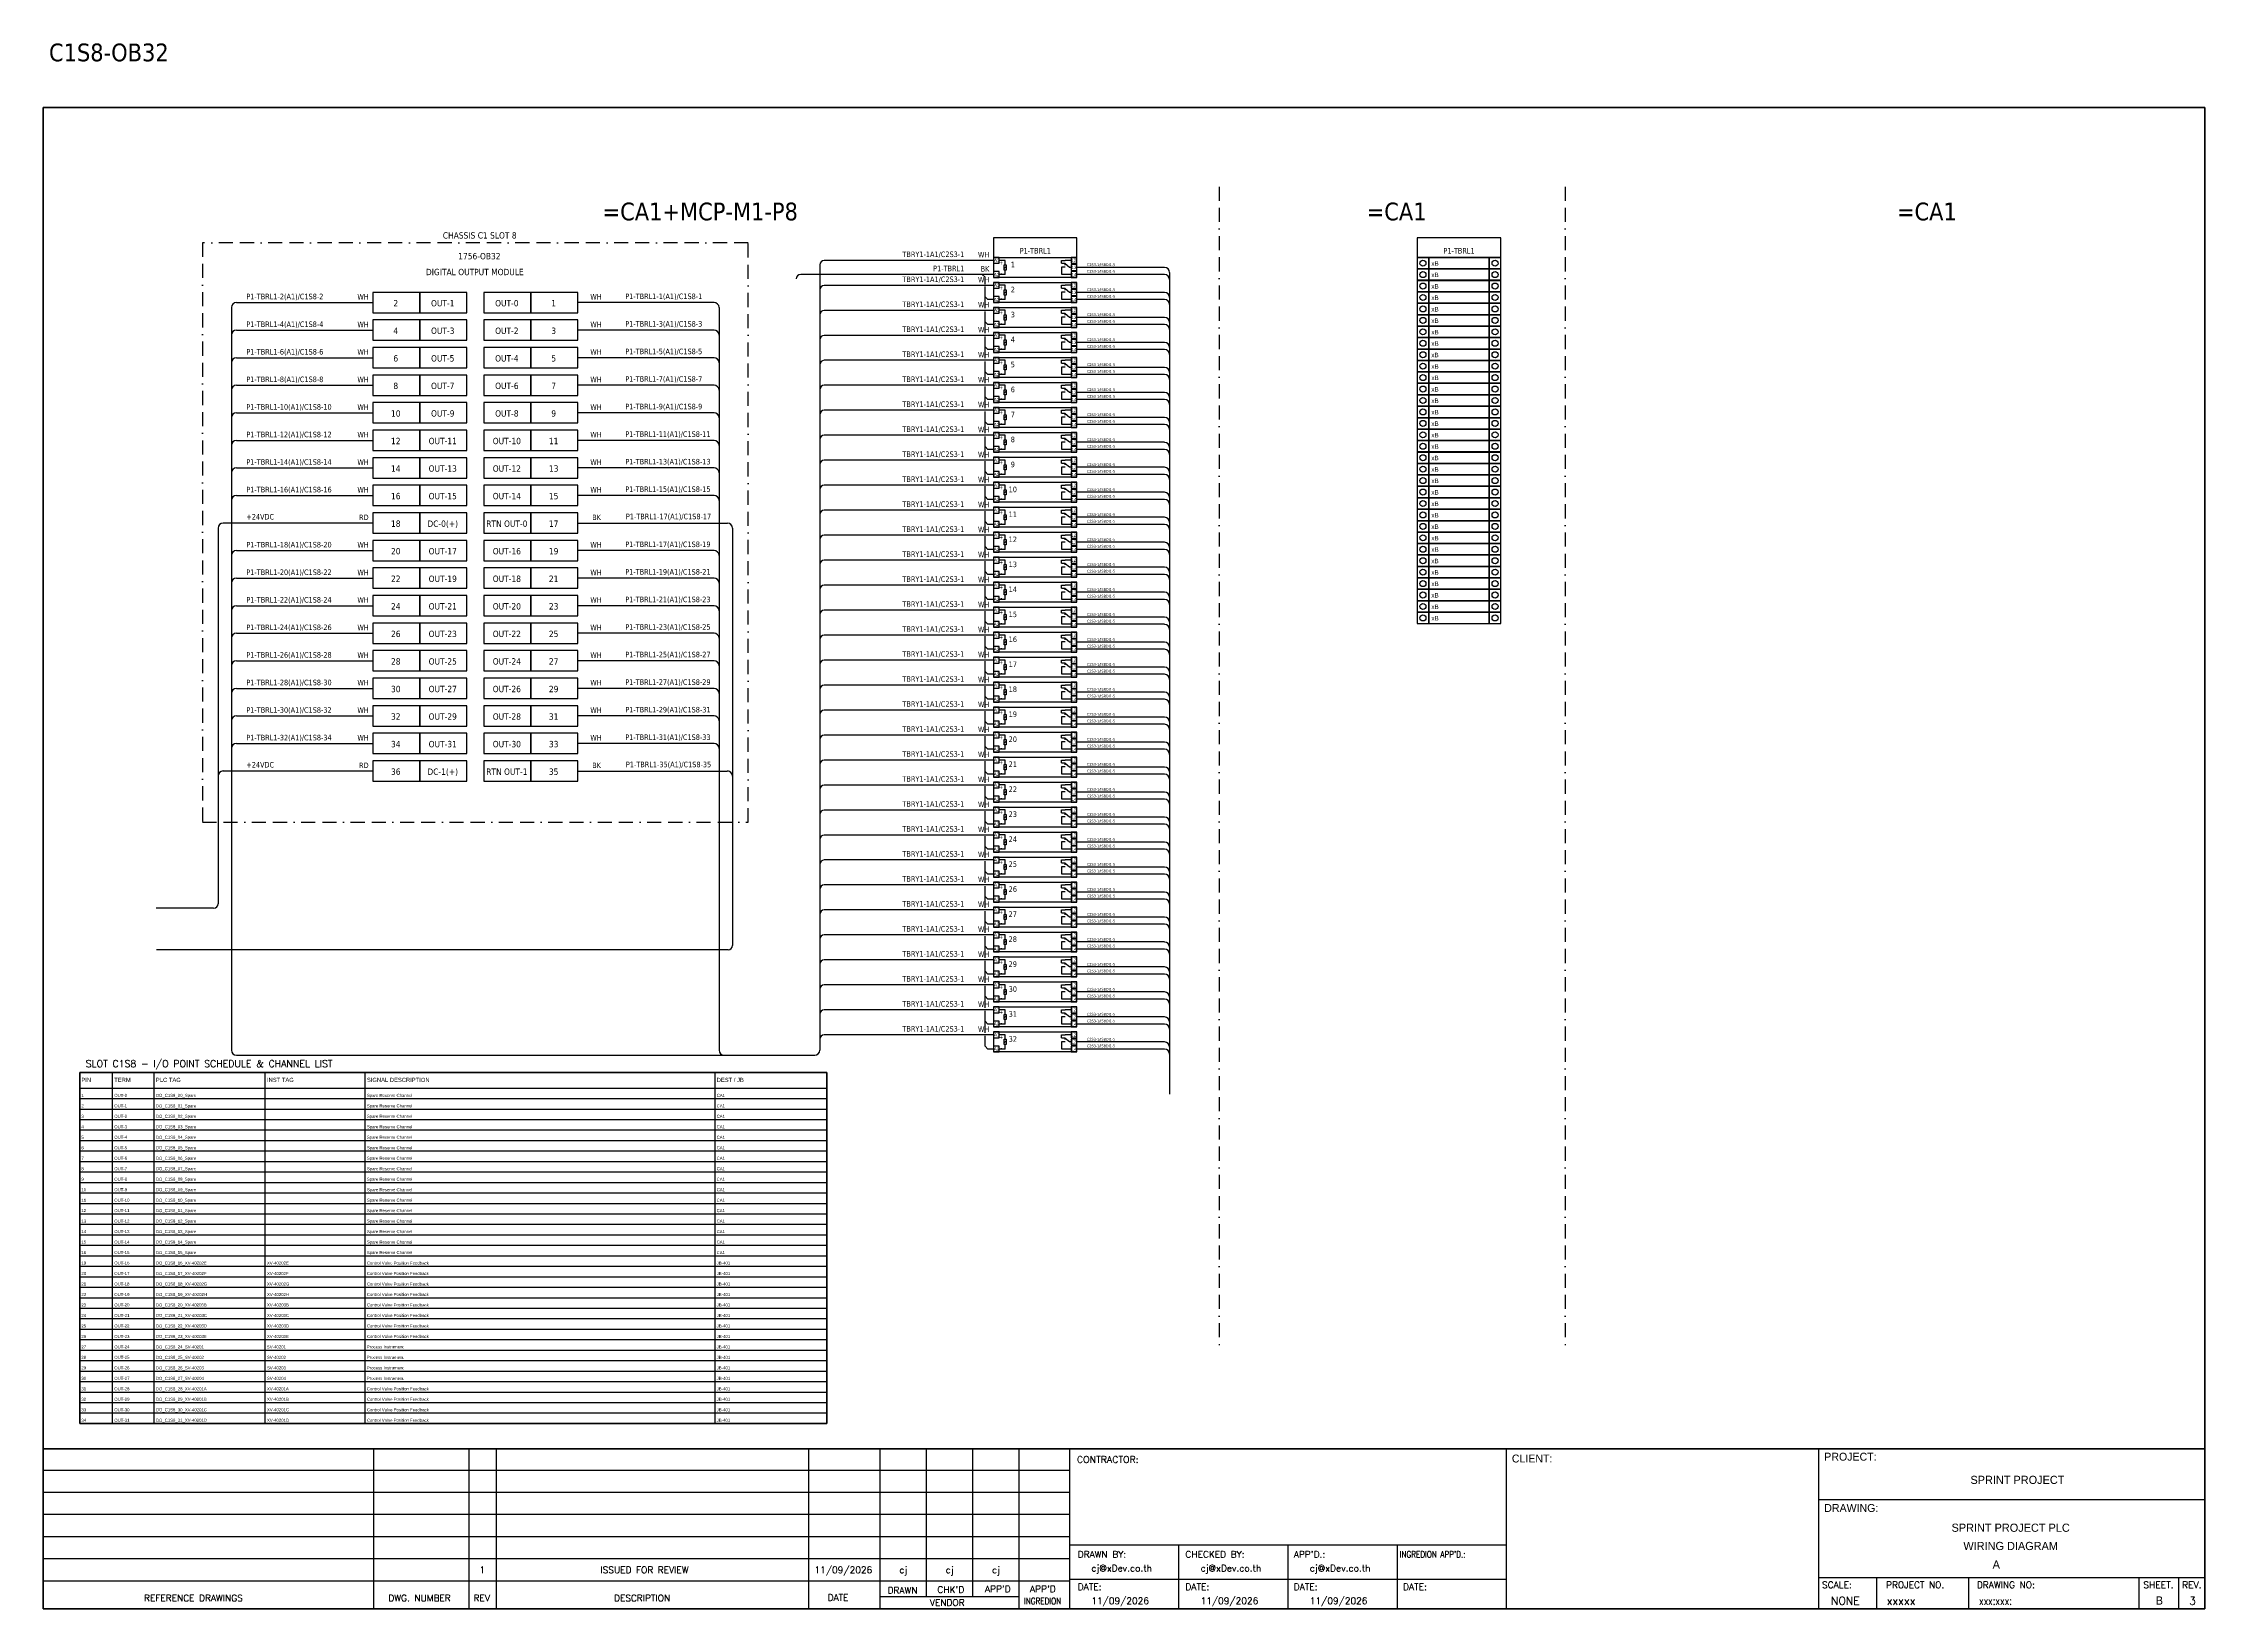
# Model space of a CAD drawing. Header units: millimetres. Extents: x 0 to 54213, y -3004 to 2820.
# Drawn here: x 33546 to 37440, y 0 to 2820 of the extents above; entities that cross this region are included whole.
import ezdxf
from ezdxf.enums import TextEntityAlignment as Align

# ---------------------------------------------------------------- set-up
doc = ezdxf.new("R2010")
doc.units = ezdxf.units.MM
doc.linetypes.add('BORDERX2', pattern=[88.9, 25.4, -12.7, 25.4, -12.7, 0, -12.7])
for name, color, linetype in [('GT_1', 9, 'Continuous'), ('HELPPOINT', 7, 'Continuous'), ('MEMBER', 7, 'Continuous'), ('x01001-FrameArea', 2, 'BORDERX2')]:
    doc.layers.add(name, color=color, linetype=linetype)
doc.layers.add('IE-EQUIP', color=253, linetype='Continuous', lineweight=25)
doc.layers.add('IE-WIRE', color=7, linetype='Continuous', lineweight=25)
doc.styles.add('HTX11', font='O8111901')
doc.styles.add('ROMANS', font='romans.shx', dxfattribs={"width": 0.85, "height": 25})
doc.styles.get("Standard").update_dxf_attribs({"font": 'arial.ttf'})
doc.styles.add('Tahoma', font='')
doc.styles.get('Tahoma').set_extended_font_data('Tahoma')

# ---------------------------------------------------------------- blocks, each defined once
blk = doc.blocks.new('xTermSingleLayer7')
at = {"color": 7, "ltscale": 25.4}
for points in [[(0, -537), (537, -537), (537, 0), (0, 0)], [(537, -537), (3378, -537), (3378, 0), (537, 0)], [(3378, -537), (3915, -537), (3915, 0), (3378, 0)]]:
    blk.add_lwpolyline(points, close=True, dxfattribs=at)
for centre in [(268, -268), (3647, -268)]:
    blk.add_circle(centre, 141, dxfattribs=at)
blk.add_attdef('TERMINAL_B', (661, -387), '', height=212)
blk = doc.blocks.new('xRY-SPDT-10')
at = {"color": 1, "ltscale": 25.4}
for p, q in [((0, 0), (0, -10.5)), ((10.4, 0), (0, 0)), ((0, 0), (150.3, 0)), ((0, 0), (0, -36)), ((10.4, -10.5), (10.4, 0)), ((140, 0), (140, -10.5)), ((150.3, 0), (140, 0)), ((150.3, -36), (150.3, 0)), ((150.3, -10.5), (150.3, 0)), ((150.3, -36), (150.3, 0)), ((0, -10.5), (10.4, -10.5)), ((0, -25.5), (0, -36)), ((10.4, -25.5), (0, -25.5)), ((0, -36), (10.4, -36)), ((150.3, -36), (0, -36)), ((20.7, -5.2), (10.4, -5.2)), ((10.4, -36), (10.4, -25.5)), ((20.7, -30.8), (10.4, -30.8)), ((22.8, -16.3), (19.4, -19.7)), ((20.7, -13.3), (20.7, -5.2)), ((20.7, -30.8), (20.7, -22.7)), ((122.2, -10.4), (122.2, -5.2)), ((122.2, -5.2), (128.9, -5.2)), ((122.2, -10.4), (128.9, -10.4)), ((123.2, -30.8), (123.2, -17)), ((123.2, -17), (128.9, -17)), ((140, -30.8), (123.2, -30.8)), ((140, -5.2), (128.9, -5.2)), ((128.9, -13.8), (128.9, -10.4)), ((136.9, -18), (128.9, -11.6)), ((140, -18), (136.9, -18)), ((140, -10.5), (150.3, -10.5)), ((140, -12.8), (140, -23.3)), ((150.3, -12.8), (140, -12.8)), ((140, -23.3), (150.3, -23.3)), ((140, -25.5), (140, -36)), ((150.3, -25.5), (140, -25.5)), ((140, -36), (150.3, -36)), ((150.3, -23.3), (150.3, -12.8)), ((150.3, -36), (150.3, -25.5))]:
    blk.add_line(p, q, dxfattribs=at)
blk.add_lwpolyline([(22.8, -22.7), (19.4, -22.7), (19.4, -13.3), (22.8, -13.3)], close=True, dxfattribs=at)
at = {"color": 1}
for s, p in [('A2', (5.4, -30.9)), ('A1', (5.8, -5)), ('12', (144.4, -5.3)), ('13', (144.8, -17.9)), ('14', (145, -30.8))]:
    blk.add_text(s, height=5.91, dxfattribs=at).set_placement(p, align=Align.MIDDLE_CENTER)
at = {"color": 1, "style": 'Tahoma'}
for s, p in [('+', (13.9, -9.3)), ('+', (13.9, -9.3)), ('-', (13.9, -28.2))]:
    blk.add_text(s, height=6.84, dxfattribs=at).set_placement(p, align=Align.MIDDLE_CENTER)
blk = doc.blocks.new('*U34')
at = {"layer": 'x01001-FrameArea'}
blk.add_blockref('xRY-SPDT-10', (-75.2, 18), dxfattribs=at)
blk = doc.blocks.new('*U31')
at = {"layer": 'x01001-FrameArea', "color": 0, "linetype": 'ByBlock', "lineweight": -2, "transparency": 16777216}
for p in [(0, 0), (0, -45), (0, -90), (0, -135), (0, -180), (0, -225), (0, -270), (0, -315), (0, -360), (0, -405), (0, -450), (0, -495), (0, -540), (0, -585), (0, -630), (0, -675), (0, -720), (0, -765), (0, -810), (0, -855), (0, -900), (0, -945), (0, -990), (0, -1035), (0, -1080), (0, -1125), (0, -1170), (0, -1215), (0, -1260), (0, -1305), (0, -1350), (0, -1395)]:
    blk.add_blockref('*U34', p, dxfattribs=at)
blk = doc.blocks.new('*U35')
at = {"color": 4, "style": 'Tahoma'}
for s, height, p in [('TBRY1-1A1/C2S3-1', 9.949, (36.2, -4.1)), ('WH', 9.95, (81.3, -4.8))]:
    blk.add_text(s, height=height, dxfattribs=at).set_placement(p, align=Align.RIGHT)
blk = doc.blocks.new('*U32')
at = {"layer": 'x01001-FrameArea', "color": 0, "linetype": 'ByBlock', "lineweight": -2, "transparency": 16777216}
for p in [(0, 0), (0, -45), (0, -90), (0, -135), (0, -180), (0, -225), (0, -270), (0, -315), (0, -360), (0, -405), (0, -450), (0, -495), (0, -540), (0, -585), (0, -630), (0, -675), (0, -720), (0, -765), (0, -810), (0, -855), (0, -900), (0, -945), (0, -990), (0, -1035), (0, -1080), (0, -1125), (0, -1170), (0, -1215), (0, -1260), (0, -1305), (0, -1350), (0, -1395)]:
    blk.add_blockref('*U35', p, dxfattribs=at)
blk = doc.blocks.new('*U36')
at = {"layer": 'IE-WIRE', "color": 4, "ltscale": 25.4}
for p, q in [((74.2, 7.2), (-83.4, 7.2)), ((74.2, -5.6), (-83.4, -5.6))]:
    blk.add_line(p, q, dxfattribs=at)
for centre in [(74.2, -2), (74.2, -14.8)]:
    blk.add_arc(centre, 9.17, 0, 90, dxfattribs=at)
at = {"color": 4, "style": 'Tahoma'}
for p in [(-65.4, 9.6), (-65.4, -2.4)]:
    blk.add_text('C2S3-1/ISBDI1-5', height=4.974, dxfattribs=at).set_placement(p)
blk = doc.blocks.new('*U33')
at = {"layer": 'x01001-FrameArea', "color": 0, "linetype": 'ByBlock', "lineweight": -2, "transparency": 16777216}
for p in [(0, 0), (0, -45), (0, -90), (0, -135), (0, -180), (0, -225), (0, -270), (0, -315), (0, -360), (0, -405), (0, -450), (0, -495), (0, -540), (0, -585), (0, -630), (0, -675), (0, -720), (0, -765), (0, -810), (0, -855), (0, -900), (0, -945), (0, -990), (0, -1035), (0, -1080), (0, -1125), (0, -1170), (0, -1215), (0, -1260), (0, -1305), (0, -1350), (0, -1395)]:
    blk.add_blockref('*U36', p, dxfattribs=at)

msp = doc.modelspace()

# ---------------------------------------------------------------- linework, layer by layer
for p, q in [((35237.7, 2403.2), (35242.7, 2398.2)), ((35242.7, 2385.8), (35242.7, 2398.2)), ((35242.7, 2342.5), (35242.7, 2381.8)), ((35247.7, 2358.2), (35242.7, 2363.2)), ((35242.7, 2297.5), (35242.7, 2336.8)), ((35258.1, 2358.2), (35247.7, 2358.2)), ((35247.7, 2313.2), (35242.7, 2318.2)), ((35258.1, 2313.2), (35247.7, 2313.2)), ((35242.7, 2252.5), (35242.7, 2291.8)), ((35247.7, 2268.2), (35242.7, 2273.2)), ((35258.1, 2268.2), (35247.7, 2268.2)), ((35242.7, 2207.5), (35242.7, 2246.8)), ((35247.7, 2223.2), (35242.7, 2228.2)), ((35258.1, 2223.2), (35247.7, 2223.2)), ((35242.7, 2162.5), (35242.7, 2201.8)), ((35247.7, 2178.2), (35242.7, 2183.2)), ((35242.7, 2117.5), (35242.7, 2156.8)), ((35258.1, 2178.2), (35247.7, 2178.2)), ((35247.7, 2133.2), (35242.7, 2138.2)), ((35242.7, 2072.5), (35242.7, 2111.8)), ((35258.1, 2133.2), (35247.7, 2133.2)), ((35247.7, 2088.2), (35242.7, 2093.2)), ((35242.7, 2027.5), (35242.7, 2066.8)), ((35258.1, 2088.2), (35247.7, 2088.2)), ((35247.7, 2043.2), (35242.7, 2048.2)), ((35258.1, 2043.2), (35247.7, 2043.2)), ((35242.7, 1982.5), (35242.7, 2021.8)), ((35247.7, 1998.2), (35242.7, 2003.2)), ((35258.1, 1998.2), (35247.7, 1998.2)), ((35242.7, 1937.5), (35242.7, 1976.8)), ((35247.7, 1953.2), (35242.7, 1958.2)), ((35258.1, 1953.2), (35247.7, 1953.2)), ((35242.7, 1892.5), (35242.7, 1931.8)), ((35247.7, 1908.2), (35242.7, 1913.2)), ((35258.1, 1908.2), (35247.7, 1908.2)), ((35242.7, 1847.5), (35242.7, 1886.8)), ((35247.7, 1863.2), (35242.7, 1868.2)), ((35242.7, 1802.5), (35242.7, 1841.8)), ((35258.1, 1863.2), (35247.7, 1863.2)), ((35247.7, 1818.2), (35242.7, 1823.2)), ((35242.7, 1757.5), (35242.7, 1796.8)), ((35258.1, 1818.2), (35247.7, 1818.2)), ((35247.7, 1773.2), (35242.7, 1778.2)), ((35258.1, 1773.2), (35247.7, 1773.2)), ((35242.7, 1712.5), (35242.7, 1751.8)), ((35247.7, 1728.2), (35242.7, 1733.2)), ((35258.1, 1728.2), (35247.7, 1728.2)), ((35242.7, 1667.5), (35242.7, 1706.8)), ((35247.7, 1683.2), (35242.7, 1688.2)), ((35258.1, 1683.2), (35247.7, 1683.2)), ((35242.7, 1622.5), (35242.7, 1661.8)), ((35247.7, 1638.2), (35242.7, 1643.2)), ((35258.1, 1638.2), (35247.7, 1638.2)), ((35242.7, 1577.5), (35242.7, 1616.8)), ((35247.7, 1593.2), (35242.7, 1598.2)), ((35242.7, 1532.5), (35242.7, 1571.8)), ((35258.1, 1593.2), (35247.7, 1593.2)), ((35247.7, 1548.2), (35242.7, 1553.2)), ((35242.7, 1487.5), (35242.7, 1526.8)), ((35258.1, 1548.2), (35247.7, 1548.2)), ((35247.7, 1503.2), (35242.7, 1508.2)), ((35242.7, 1442.5), (35242.7, 1481.8)), ((35258.1, 1503.2), (35247.7, 1503.2)), ((35247.7, 1458.2), (35242.7, 1463.2)), ((35258.1, 1458.2), (35247.7, 1458.2)), ((35242.7, 1397.5), (35242.7, 1436.8)), ((35247.7, 1413.2), (35242.7, 1418.2)), ((35258.1, 1413.2), (35247.7, 1413.2)), ((35242.7, 1352.5), (35242.7, 1391.8)), ((35247.7, 1368.2), (35242.7, 1373.2)), ((35258.1, 1368.2), (35247.7, 1368.2)), ((35242.7, 1307.5), (35242.7, 1346.8)), ((35247.7, 1323.2), (35242.7, 1328.2)), ((35242.7, 1262.5), (35242.7, 1301.8)), ((35258.1, 1323.2), (35247.7, 1323.2)), ((35247.7, 1278.2), (35242.7, 1283.2)), ((35242.7, 1217.5), (35242.7, 1256.8)), ((35258.1, 1278.2), (35247.7, 1278.2)), ((35247.7, 1233.2), (35242.7, 1238.2)), ((35242.7, 1172.5), (35242.7, 1211.8)), ((35258.1, 1233.2), (35247.7, 1233.2)), ((35247.7, 1188.2), (35242.7, 1193.2)), ((35258.1, 1188.2), (35247.7, 1188.2)), ((35242.7, 1127.5), (35242.7, 1166.8)), ((35247.7, 1143.2), (35242.7, 1148.2)), ((35258.1, 1143.2), (35247.7, 1143.2)), ((35242.7, 1082.5), (35242.7, 1121.8)), ((35247.7, 1098.2), (35242.7, 1103.2)), ((35258.1, 1098.2), (35247.7, 1098.2)), ((35242.7, 1037.5), (35242.7, 1076.8)), ((35247.7, 1053.2), (35242.7, 1058.2)), ((35258.1, 1053.2), (35247.7, 1053.2)), ((35242.7, 1013.2), (35242.7, 1031.8)), ((35247.7, 1008.2), (35242.7, 1013.2)), ((35258.1, 1008.2), (35247.7, 1008.2))]:
    msp.add_line(p, q)
at = {"color": 1, "ltscale": 25.4}
for p, q in [((34139.8, 1955.7), (33870.4, 1955.7)), ((33861.3, 1946.5), (33861.3, 1270))]:
    msp.add_line(p, q, dxfattribs=at)
at = {"color": 7}
for p, q in [((33612.1, 937.9), (34957.9, 937.9)), ((33671.4, 333.8), (33671.4, 965.9)), ((33746.4, 333.8), (33746.4, 965.9)), ((33946.4, 333.8), (33946.4, 965.9)), ((34126.4, 333.8), (34126.4, 965.9)), ((34756.4, 333.8), (34756.4, 965.9))]:
    msp.add_line(p, q, dxfattribs=at)
at = {"color": 8}
for p, q in [((33612.1, 919), (34957.9, 919)), ((33612.1, 900.1), (34957.9, 900.1)), ((33612.1, 881.3), (34957.9, 881.3)), ((33612.1, 862.4), (34957.9, 862.4)), ((33612.1, 843.5), (34957.9, 843.5)), ((33612.1, 824.6), (34957.9, 824.6)), ((33612.1, 805.8), (34957.9, 805.8)), ((33612.1, 786.9), (34957.9, 786.9)), ((33612.1, 768), (34957.9, 768)), ((33612.1, 749.1), (34957.9, 749.1)), ((33612.1, 730.2), (34957.9, 730.2)), ((33612.1, 711.4), (34957.9, 711.4)), ((33612.1, 692.5), (34957.9, 692.5)), ((33612.1, 673.6), (34957.9, 673.6)), ((33612.1, 654.7), (34957.9, 654.7)), ((33612.1, 635.9), (34957.9, 635.9)), ((33612.1, 617), (34957.9, 617)), ((33612.1, 598.1), (34957.9, 598.1)), ((33612.1, 579.2), (34957.9, 579.2)), ((33612.1, 560.3), (34957.9, 560.3)), ((33612.1, 541.5), (34957.9, 541.5)), ((33612.1, 522.6), (34957.9, 522.6)), ((33612.1, 503.7), (34957.9, 503.7)), ((33612.1, 484.8), (34957.9, 484.8)), ((33612.1, 465.9), (34957.9, 465.9)), ((33612.1, 447.1), (34957.9, 447.1)), ((33612.1, 428.2), (34957.9, 428.2)), ((33612.1, 409.3), (34957.9, 409.3)), ((33612.1, 390.4), (34957.9, 390.4)), ((33612.1, 371.6), (34957.9, 371.6)), ((33612.1, 352.7), (34957.9, 352.7))]:
    msp.add_line(p, q, dxfattribs=at)
at = {"color": 4}
for p, q in [((36848.7, 56.1), (36848.7, 0)), ((37014, 56.1), (37014, 0))]:
    msp.add_line(p, q, dxfattribs=at)
at = {"color": 4, "ltscale": 0.5}
for p, q in [((37321.1, 56.1), (37321.1, 0)), ((37321.1, 56.1), (37321.1, 0)), ((37392.3, 56.1), (37392.3, 0)), ((37392.3, 56.1), (37392.3, 0))]:
    msp.add_line(p, q, dxfattribs=at)
at = {"color": 4, "ltscale": 25.4}
for points in [[(35258.1, 2434), (35408.4, 2434), (35408.4, 2469.2), (35258.1, 2469.2)], [(36021.3, 2434), (36171.6, 2434), (36171.6, 2469.2), (36021.3, 2469.2)]]:
    msp.add_lwpolyline(points, close=True, dxfattribs=at)
msp.add_lwpolyline([(33612.1, 965.9), (34957.9, 965.9), (34957.9, 333.8), (33612.1, 333.8)], close=True)
at = {"color": 7}
msp.add_lwpolyline([(33612.1, 333.8), (34957.9, 333.8), (34957.9, 965.9), (33612.1, 965.9), (33612.1, 333.8)], dxfattribs=at)
at = {"color": 1, "ltscale": 25.4}
msp.add_arc((33870.4, 1946.5), 9.14, 90, 180, dxfattribs=at)
at = {"layer": 'GT_1', "color": 4}
for p, q in [((34141.8, 0), (34141.8, 288.2)), ((34313.7, 0), (34313.7, 288.2)), ((34362.9, 0), (34362.9, 288.2)), ((34925.5, 0), (34925.5, 288.2)), ((35053.8, 0), (35053.8, 288.2)), ((35137.4, 21.8), (35137.4, 288.2)), ((35220.9, 21.8), (35220.9, 288.2)), ((35304.2, 0), (35304.2, 288.2)), ((35395.2, 0), (35395.2, 288.2)), ((36182.2, 0), (36182.2, 288.2)), ((36744.5, 0), (36744.5, 288.2)), ((36744.5, 0), (36744.5, 288.2)), ((36744.5, 0), (36744.5, 288.2)), ((35395.2, 249.3), (33546.4, 249.3)), ((35395.2, 209.5), (33546.4, 209.5)), ((35395.2, 169.6), (33546.4, 169.6)), ((35395.2, 129.7), (33546.4, 129.7)), ((35395.2, 89.7), (33546.4, 89.7)), ((36182.2, 114.3), (35395.2, 114.3)), ((35592, 0), (35592, 114.3)), ((35788.7, 0), (35788.7, 114.3)), ((35985.5, 0), (35985.5, 114.3)), ((35395.1, 49.8), (33546.4, 49.8)), ((36182.2, 52.9), (35395.2, 52.9)), ((36744.5, 56.1), (37439.7, 56.1)), ((35304.2, 21.8), (35053.8, 21.8))]:
    msp.add_line(p, q, dxfattribs=at)
at = {"layer": 'HELPPOINT', "color": 4, "lineweight": 35}
for p, q in [((33546.4, 0), (33546.4, 2704.2)), ((33546.4, 2704.2), (37439.7, 2704.2)), ((33546.4, 0), (33546.4, 2704.2)), ((33546.4, 2704.2), (37439.7, 2704.2)), ((37439.7, 2704.2), (37439.7, 0)), ((37439.7, 2704.2), (37439.7, 0)), ((37439.7, 0), (33546.4, 0)), ((37439.7, 0), (33546.4, 0))]:
    msp.add_line(p, q, dxfattribs=at)
at = {"layer": 'HELPPOINT', "color": 4}
for p, q in [((36744.5, 196.6), (37439.7, 196.6)), ((36744.5, 196.6), (37439.7, 196.6)), ((36744.5, 56.1), (37439.7, 56.1))]:
    msp.add_line(p, q, dxfattribs=at)
at = {"layer": 'IE-EQUIP', "linetype": 'Continuous', "ltscale": 25.4}
for points in [[(34139.8, 2334.4), (34224.5, 2334.4), (34224.5, 2371.1), (34139.8, 2371.1)], [(34224.5, 2334.4), (34309.1, 2334.4), (34309.1, 2371.1), (34224.5, 2371.1)], [(34340, 2334.4), (34424.6, 2334.4), (34424.6, 2371.1), (34340, 2371.1)], [(34424.6, 2334.4), (34509.3, 2334.4), (34509.3, 2371.1), (34424.6, 2371.1)], [(34139.8, 2284.8), (34224.5, 2284.8), (34224.5, 2321.5), (34139.8, 2321.5)], [(34224.5, 2284.8), (34309.1, 2284.8), (34309.1, 2321.5), (34224.5, 2321.5)], [(34340, 2284.8), (34424.6, 2284.8), (34424.6, 2321.5), (34340, 2321.5)], [(34424.6, 2284.8), (34509.3, 2284.8), (34509.3, 2321.5), (34424.6, 2321.5)], [(34139.8, 2235.1), (34224.5, 2235.1), (34224.5, 2271.8), (34139.8, 2271.8)], [(34224.5, 2235.1), (34309.1, 2235.1), (34309.1, 2271.8), (34224.5, 2271.8)], [(34340, 2235.1), (34424.6, 2235.1), (34424.6, 2271.8), (34340, 2271.8)], [(34424.6, 2235.1), (34509.3, 2235.1), (34509.3, 2271.8), (34424.6, 2271.8)], [(34139.8, 2185.5), (34224.5, 2185.5), (34224.5, 2222.2), (34139.8, 2222.2)], [(34224.5, 2185.5), (34309.1, 2185.5), (34309.1, 2222.2), (34224.5, 2222.2)], [(34340, 2185.5), (34424.6, 2185.5), (34424.6, 2222.2), (34340, 2222.2)], [(34424.6, 2185.5), (34509.3, 2185.5), (34509.3, 2222.2), (34424.6, 2222.2)], [(34139.8, 2135.9), (34224.5, 2135.9), (34224.5, 2172.6), (34139.8, 2172.6)], [(34224.5, 2135.9), (34309.1, 2135.9), (34309.1, 2172.6), (34224.5, 2172.6)], [(34340, 2135.9), (34424.6, 2135.9), (34424.6, 2172.6), (34340, 2172.6)], [(34424.6, 2135.9), (34509.3, 2135.9), (34509.3, 2172.6), (34424.6, 2172.6)], [(34139.8, 2086.2), (34224.5, 2086.2), (34224.5, 2122.9), (34139.8, 2122.9)], [(34224.5, 2086.2), (34309.1, 2086.2), (34309.1, 2122.9), (34224.5, 2122.9)], [(34340, 2086.2), (34424.6, 2086.2), (34424.6, 2122.9), (34340, 2122.9)], [(34424.6, 2086.2), (34509.3, 2086.2), (34509.3, 2122.9), (34424.6, 2122.9)], [(34139.8, 2036.6), (34224.5, 2036.6), (34224.5, 2073.3), (34139.8, 2073.3)], [(34224.5, 2036.6), (34309.1, 2036.6), (34309.1, 2073.3), (34224.5, 2073.3)], [(34340, 2036.6), (34424.6, 2036.6), (34424.6, 2073.3), (34340, 2073.3)], [(34424.6, 2036.6), (34509.3, 2036.6), (34509.3, 2073.3), (34424.6, 2073.3)], [(34139.8, 1987), (34224.5, 1987), (34224.5, 2023.7), (34139.8, 2023.7)], [(34224.5, 1987), (34309.1, 1987), (34309.1, 2023.7), (34224.5, 2023.7)], [(34340, 1987), (34424.6, 1987), (34424.6, 2023.7), (34340, 2023.7)], [(34424.6, 1987), (34509.3, 1987), (34509.3, 2023.7), (34424.6, 2023.7)], [(34139.8, 1937.3), (34224.5, 1937.3), (34224.5, 1974), (34139.8, 1974)], [(34224.5, 1937.3), (34309.1, 1937.3), (34309.1, 1974), (34224.5, 1974)], [(34340, 1937.3), (34424.6, 1937.3), (34424.6, 1974), (34340, 1974)], [(34424.6, 1937.3), (34509.3, 1937.3), (34509.3, 1974), (34424.6, 1974)], [(34139.8, 1887.7), (34224.5, 1887.7), (34224.5, 1924.4), (34139.8, 1924.4)], [(34224.5, 1887.7), (34309.1, 1887.7), (34309.1, 1924.4), (34224.5, 1924.4)], [(34340, 1887.7), (34424.6, 1887.7), (34424.6, 1924.4), (34340, 1924.4)], [(34424.6, 1887.7), (34509.3, 1887.7), (34509.3, 1924.4), (34424.6, 1924.4)], [(34139.8, 1838.1), (34224.5, 1838.1), (34224.5, 1874.8), (34139.8, 1874.8)], [(34224.5, 1838.1), (34309.1, 1838.1), (34309.1, 1874.8), (34224.5, 1874.8)], [(34340, 1838.1), (34424.6, 1838.1), (34424.6, 1874.8), (34340, 1874.8)], [(34424.6, 1838.1), (34509.3, 1838.1), (34509.3, 1874.8), (34424.6, 1874.8)], [(34139.8, 1788.4), (34224.5, 1788.4), (34224.5, 1825.1), (34139.8, 1825.1)], [(34224.5, 1788.4), (34309.1, 1788.4), (34309.1, 1825.1), (34224.5, 1825.1)], [(34340, 1788.4), (34424.6, 1788.4), (34424.6, 1825.1), (34340, 1825.1)], [(34424.6, 1788.4), (34509.3, 1788.4), (34509.3, 1825.1), (34424.6, 1825.1)], [(34139.8, 1738.8), (34224.5, 1738.8), (34224.5, 1775.5), (34139.8, 1775.5)], [(34224.5, 1738.8), (34309.1, 1738.8), (34309.1, 1775.5), (34224.5, 1775.5)], [(34340, 1738.8), (34424.6, 1738.8), (34424.6, 1775.5), (34340, 1775.5)], [(34424.6, 1738.8), (34509.3, 1738.8), (34509.3, 1775.5), (34424.6, 1775.5)], [(34139.8, 1689.2), (34224.5, 1689.2), (34224.5, 1725.9), (34139.8, 1725.9)], [(34224.5, 1689.2), (34309.1, 1689.2), (34309.1, 1725.9), (34224.5, 1725.9)], [(34340, 1689.2), (34424.6, 1689.2), (34424.6, 1725.9), (34340, 1725.9)], [(34424.6, 1689.2), (34509.3, 1689.2), (34509.3, 1725.9), (34424.6, 1725.9)], [(34139.8, 1639.5), (34224.5, 1639.5), (34224.5, 1676.2), (34139.8, 1676.2)], [(34224.5, 1639.5), (34309.1, 1639.5), (34309.1, 1676.2), (34224.5, 1676.2)], [(34340, 1639.5), (34424.6, 1639.5), (34424.6, 1676.2), (34340, 1676.2)], [(34424.6, 1639.5), (34509.3, 1639.5), (34509.3, 1676.2), (34424.6, 1676.2)], [(34139.8, 1589.9), (34224.5, 1589.9), (34224.5, 1626.6), (34139.8, 1626.6)], [(34224.5, 1589.9), (34309.1, 1589.9), (34309.1, 1626.6), (34224.5, 1626.6)], [(34340, 1589.9), (34424.6, 1589.9), (34424.6, 1626.6), (34340, 1626.6)], [(34424.6, 1589.9), (34509.3, 1589.9), (34509.3, 1626.6), (34424.6, 1626.6)], [(34139.8, 1540.3), (34224.5, 1540.3), (34224.5, 1577), (34139.8, 1577)], [(34224.5, 1540.3), (34309.1, 1540.3), (34309.1, 1577), (34224.5, 1577)], [(34340, 1540.3), (34424.6, 1540.3), (34424.6, 1577), (34340, 1577)], [(34424.6, 1540.3), (34509.3, 1540.3), (34509.3, 1577), (34424.6, 1577)], [(34139.8, 1490.6), (34224.5, 1490.6), (34224.5, 1527.3), (34139.8, 1527.3)], [(34224.5, 1490.6), (34309.1, 1490.6), (34309.1, 1527.3), (34224.5, 1527.3)], [(34340, 1490.6), (34424.6, 1490.6), (34424.6, 1527.3), (34340, 1527.3)], [(34424.6, 1490.6), (34509.3, 1490.6), (34509.3, 1527.3), (34424.6, 1527.3)]]:
    msp.add_lwpolyline(points, close=True, dxfattribs=at)
at = {"layer": 'IE-WIRE', "color": 4, "ltscale": 25.4}
for p, q in [((34945, 2420.7), (34945, 1006.3)), ((35258.1, 2428.7), (34953, 2428.7)), ((35258.1, 2383.7), (34953, 2383.7)), ((35575.2, 2406.8), (35575.2, 927.2)), ((33885.4, 2343.6), (33885.4, 1006.3)), ((33894.6, 2352.7), (34139.8, 2352.7)), ((34754.6, 2352.7), (34509.3, 2352.7)), ((34763.7, 2343.6), (34763.7, 1006.3)), ((35258.1, 2338.7), (34953, 2338.7)), ((33894.6, 2303.1), (34139.8, 2303.1)), ((34754.6, 2303.1), (34509.3, 2303.1)), ((35258.1, 2293.7), (34953, 2293.7)), ((33894.6, 2253.5), (34139.8, 2253.5)), ((34754.6, 2253.5), (34509.3, 2253.5)), ((35258.1, 2248.7), (34953, 2248.7)), ((33894.6, 2203.8), (34139.8, 2203.8)), ((34754.6, 2203.8), (34509.3, 2203.8)), ((35258.1, 2203.7), (34953, 2203.7)), ((33894.6, 2154.2), (34139.8, 2154.2)), ((34754.6, 2154.2), (34509.3, 2154.2)), ((35258.1, 2158.7), (34953, 2158.7)), ((33894.6, 2104.6), (34139.8, 2104.6)), ((34754.6, 2104.6), (34509.3, 2104.6)), ((35258.1, 2113.7), (34953, 2113.7)), ((35258.1, 2068.7), (34953, 2068.7)), ((33894.6, 2055), (34139.8, 2055)), ((34754.6, 2055), (34509.3, 2055)), ((33894.6, 2005.3), (34139.8, 2005.3)), ((34754.6, 2005.3), (34509.3, 2005.3)), ((35258.1, 2023.7), (34953, 2023.7)), ((35258.1, 1978.7), (34953, 1978.7)), ((35258.1, 1933.7), (34953, 1933.7)), ((33894.6, 1906.1), (34139.8, 1906.1)), ((34754.6, 1906.1), (34509.3, 1906.1)), ((35258.1, 1888.7), (34953, 1888.7)), ((33894.6, 1856.4), (34139.8, 1856.4)), ((34754.6, 1856.4), (34509.3, 1856.4)), ((35258.1, 1843.7), (34953, 1843.7)), ((33894.6, 1806.8), (34139.8, 1806.8)), ((34754.6, 1806.8), (34509.3, 1806.8)), ((35258.1, 1798.7), (34953, 1798.7)), ((33894.6, 1757.2), (34139.8, 1757.2)), ((34754.6, 1757.2), (34509.3, 1757.2)), ((35258.1, 1753.7), (34953, 1753.7)), ((33894.6, 1707.5), (34139.8, 1707.5)), ((34754.6, 1707.5), (34509.3, 1707.5)), ((35258.1, 1708.7), (34953, 1708.7)), ((33894.6, 1657.9), (34139.8, 1657.9)), ((34754.6, 1657.9), (34509.3, 1657.9)), ((35258.1, 1663.7), (34953, 1663.7)), ((33894.6, 1608.3), (34139.8, 1608.3)), ((34754.6, 1608.3), (34509.3, 1608.3)), ((35258.1, 1618.7), (34953, 1618.7)), ((33894.6, 1558.6), (34139.8, 1558.6)), ((34754.6, 1558.6), (34509.3, 1558.6)), ((35258.1, 1573.7), (34953, 1573.7)), ((35258.1, 1528.7), (34953, 1528.7)), ((35258.1, 1483.7), (34953, 1483.7)), ((35258.1, 1438.7), (34953, 1438.7)), ((35258.1, 1393.7), (34953, 1393.7)), ((35258.1, 1348.7), (34953, 1348.7)), ((35258.1, 1303.7), (34953, 1303.7)), ((35258.1, 1258.7), (34953, 1258.7)), ((35258.1, 1213.7), (34953, 1213.7)), ((35258.1, 1168.7), (34953, 1168.7)), ((35258.1, 1123.7), (34953, 1123.7)), ((35258.1, 1078.7), (34953, 1078.7)), ((35258.1, 1033.7), (34953, 1033.7))]:
    msp.add_line(p, q, dxfattribs=at)
at = {"layer": 'IE-WIRE', "ltscale": 25.4}
msp.add_line((35258.1, 2403.2), (34910.7, 2403.2), dxfattribs=at)
at = {"layer": 'IE-WIRE', "color": 7, "ltscale": 25.4}
for p, q in [((34509.3, 1955.7), (34778.7, 1955.7)), ((34787.8, 1946.5), (34787.8, 1194.9)), ((34509.3, 1509), (34778.7, 1509)), ((34779.8, 1186.9), (33750.5, 1186.9))]:
    msp.add_line(p, q, dxfattribs=at)
at = {"layer": 'IE-WIRE', "color": 1, "ltscale": 25.4}
for p, q in [((34139.8, 1509), (33870.4, 1509)), ((33853.3, 1262), (33749.8, 1262))]:
    msp.add_line(p, q, dxfattribs=at)
at = {"layer": 'IE-WIRE', "color": 4}
msp.add_line((33894.5, 997.2), (34935.9, 997.2), dxfattribs=at)
at = {"layer": 'IE-WIRE', "color": 4, "ltscale": 25.4}
for centre, radius, start, end in [((34953, 2420.7), 8, 90, 180), ((34953, 2375.7), 8, 90, 180), ((33894.6, 2343.6), 9.17, 90, 180), ((34754.6, 2343.6), 9.17, 0, 90), ((34953, 2330.7), 8, 90, 180), ((33894.6, 2293.9), 9.17, 90, 180), ((34754.6, 2293.9), 9.17, 0, 90), ((34953, 2285.7), 8, 90, 180), ((33894.6, 2244.3), 9.17, 90, 180), ((34754.6, 2244.3), 9.17, 0, 90), ((34953, 2240.7), 8, 90, 180), ((33894.6, 2194.7), 9.17, 90, 180), ((34754.6, 2194.7), 9.17, 0, 90), ((34953, 2195.7), 8, 90, 180), ((33894.6, 2145), 9.17, 90, 180), ((34754.6, 2145), 9.17, 0, 90), ((34953, 2150.7), 8, 90, 180), ((33894.6, 2095.4), 9.17, 90, 180), ((34754.6, 2095.4), 9.17, 0, 90), ((34953, 2105.7), 8, 90, 180), ((34953, 2060.7), 8, 90, 180), ((33894.6, 2045.8), 9.17, 90, 180), ((34754.6, 2045.8), 9.17, 0, 90), ((33894.6, 1996.1), 9.17, 90, 180), ((34754.6, 1996.1), 9.17, 0, 90), ((34953, 2015.7), 8, 90, 180), ((34953, 1970.7), 8, 90, 180), ((34953, 1925.7), 8, 90, 180), ((33894.6, 1896.9), 9.17, 90, 180), ((34754.6, 1896.9), 9.17, 0, 90), ((34953, 1880.7), 8, 90, 180), ((33894.6, 1847.2), 9.17, 90, 180), ((34754.6, 1847.2), 9.17, 0, 90), ((34953, 1835.7), 8, 90, 180), ((33894.6, 1797.6), 9.17, 90, 180), ((34754.6, 1797.6), 9.17, 0, 90), ((34953, 1790.7), 8, 90, 180), ((33894.6, 1748), 9.17, 90, 180), ((34754.6, 1748), 9.17, 0, 90), ((34953, 1745.7), 8, 90, 180), ((33894.6, 1698.3), 9.17, 90, 180), ((34754.6, 1698.3), 9.17, 0, 90), ((34953, 1700.7), 8, 90, 180), ((33894.6, 1648.7), 9.17, 90, 180), ((34754.6, 1648.7), 9.17, 0, 90), ((34953, 1655.7), 8, 90, 180), ((33894.6, 1599.1), 9.17, 90, 180), ((34754.6, 1599.1), 9.17, 0, 90), ((34953, 1610.7), 8, 90, 180), ((33894.6, 1549.4), 9.17, 90, 180), ((34754.6, 1549.4), 9.17, 0, 90), ((34953, 1565.7), 8, 90, 180), ((34953, 1520.7), 8, 90, 180), ((34953, 1475.7), 8, 90, 180), ((34953, 1430.7), 8, 90, 180), ((34953, 1385.7), 8, 90, 180), ((34953, 1340.7), 8, 90, 180), ((34953, 1295.7), 8, 90, 180), ((34953, 1250.7), 8, 90, 180), ((34953, 1205.7), 8, 90, 180), ((34953, 1160.7), 8, 90, 180), ((34953, 1115.7), 8, 90, 180), ((34953, 1070.7), 8, 90, 180), ((34953, 1025.7), 8, 90, 180)]:
    msp.add_arc(centre, radius, start, end, dxfattribs=at)
at = {"layer": 'IE-WIRE', "ltscale": 25.4}
msp.add_arc((34910.7, 2395.2), 8, 90, 180, dxfattribs=at)
at = {"layer": 'IE-WIRE', "color": 7, "ltscale": 25.4}
for centre, radius, start, end in [((34778.7, 1946.5), 9.14, 0, 90), ((34778.7, 1499.9), 9.14, 0, 90), ((34779.8, 1194.9), 8, 270, 360)]:
    msp.add_arc(centre, radius, start, end, dxfattribs=at)
at = {"layer": 'IE-WIRE', "color": 1, "ltscale": 25.4}
for centre, radius, start, end in [((33870.4, 1499.9), 9.14, 90, 180), ((33853.3, 1270), 8, 270, 0)]:
    msp.add_arc(centre, radius, start, end, dxfattribs=at)
at = {"layer": 'IE-WIRE', "color": 4}
for centre, start, end in [((33894.5, 1006.3), 180, 270), ((34772.9, 1006.3), 180, 270), ((34935.9, 1006.3), 270, 0)]:
    msp.add_arc(centre, 9.14, start, end, dxfattribs=at)
at = {"layer": 'MEMBER', "color": 4, "lineweight": 35}
msp.add_line((33546.4, 288.2), (37439.7, 288.2), dxfattribs=at)
msp.add_line((33546.4, 288.2), (37439.7, 288.2), dxfattribs=at)
at = {"layer": 'MEMBER', "color": 4}
for p, q in [((36744.5, 196.6), (37439.7, 196.6)), ((36744.5, 196.6), (37439.7, 196.6)), ((36744.5, 56.1), (37439.7, 56.1)), ((36744.5, 56.1), (37439.7, 56.1))]:
    msp.add_line(p, q, dxfattribs=at)
at = {"layer": 'x01001-FrameArea'}
for p, q in [((35664.6, 2561.5), (35664.6, 475)), ((36287.7, 2561.5), (36287.7, 475))]:
    msp.add_line(p, q, dxfattribs=at)
msp.add_lwpolyline([(33833.1, 1416.6), (34816.1, 1416.6), (34816.1, 2460.5), (33833.1, 2460.5)], close=True, dxfattribs=at)

# ---------------------------------------------------------------- block references
at = {"xscale": 0.0384, "yscale": 0.0384, "zscale": 0.0384}
for p in [(36021.3, 2434), (36021.3, 2413.4), (36021.3, 2392.8), (36021.3, 2372.2), (36021.3, 2351.5), (36021.3, 2330.9), (36021.3, 2310.3), (36021.3, 2289.7), (36021.3, 2269.1), (36021.3, 2248.5), (36021.3, 2227.9), (36021.3, 2207.3), (36021.3, 2186.7), (36021.3, 2166), (36021.3, 2145.4), (36021.3, 2124.8), (36021.3, 2104.2), (36021.3, 2083.6), (36021.3, 2063), (36021.3, 2042.4), (36021.3, 2021.8), (36021.3, 2001.1), (36021.3, 1980.5), (36021.3, 1959.9), (36021.3, 1939.3), (36021.3, 1918.7), (36021.3, 1898.1), (36021.3, 1877.5), (36021.3, 1856.9), (36021.3, 1836.3), (36021.3, 1815.6), (36021.3, 1795)]:
    msp.add_blockref('xTermSingleLayer7', p, dxfattribs=at).add_auto_attribs({'TERMINAL_B': 'xB'})
at = {"layer": 'x01001-FrameArea'}
for name, p in [('*U32', (35169.2, 2438.8)), ('*U31', (35333.3, 2416)), ('*U33', (35491.8, 2408.8))]:
    msp.add_blockref(name, p, dxfattribs=at)

# ---------------------------------------------------------------- texts
at = {"color": 2, "style": 'Tahoma'}
msp.add_text('C1S8-OB32', height=32, dxfattribs=at).set_placement((33556.8, 2787.3))
for s, height, p in [('=CA1+MCP-M1-P8', 32, (34729.8, 2516.8)), ('=CA1', 32, (35984.1, 2516.8)), ('=CA1', 32, (36939.2, 2516.8)), ('CHASSIS C1 SLOT 8', 11.441, (34332.6, 2473.8)), ('1756-OB32', 11.44, (34332, 2436.4)), ('DIGITAL OUTPUT MODULE', 11.441, (34323.8, 2407.8)), ('2', 11.4, (34181.4, 2351.6)), ('OUT-1', 11.44, (34266, 2351.6)), ('OUT-0', 11.44, (34381.5, 2351.6)), ('1', 11.4, (34465.8, 2351.6)), ('4', 11.4, (34181.4, 2302)), ('OUT-3', 11.44, (34266, 2302)), ('OUT-2', 11.44, (34381.5, 2302)), ('3', 11.4, (34465.8, 2302)), ('6', 11.4, (34181.4, 2252.3)), ('OUT-5', 11.44, (34266, 2252.3)), ('OUT-4', 11.44, (34381.5, 2252.3)), ('5', 11.4, (34465.8, 2252.3)), ('8', 11.4, (34181.4, 2202.7)), ('OUT-7', 11.44, (34266, 2202.7)), ('OUT-6', 11.44, (34381.5, 2202.7)), ('7', 11.4, (34465.8, 2202.7)), ('10', 11.44, (34181.4, 2153.1)), ('OUT-9', 11.44, (34266, 2153.1)), ('OUT-8', 11.44, (34381.5, 2153.1)), ('9', 11.4, (34465.8, 2153.1)), ('12', 11.44, (34181.4, 2103.4)), ('OUT-11', 11.44, (34266, 2103.4)), ('OUT-10', 11.44, (34381.5, 2103.4)), ('11', 11.44, (34465.8, 2103.4)), ('14', 11.44, (34181.4, 2053.8)), ('OUT-13', 11.44, (34266, 2053.8)), ('OUT-12', 11.44, (34381.5, 2053.8)), ('13', 11.44, (34465.8, 2053.8)), ('16', 11.44, (34181.4, 2004.2)), ('OUT-15', 11.44, (34266, 2004.2)), ('OUT-14', 11.44, (34381.5, 2004.2)), ('15', 11.44, (34465.8, 2004.2)), ('18', 11.44, (34181.4, 1954.5)), ('DC-0(+)', 11.44, (34266, 1954.5)), ('RTN OUT-0', 11.44, (34381.5, 1954.5)), ('17', 11.44, (34465.8, 1954.5)), ('20', 11.44, (34181.4, 1904.9)), ('OUT-17', 11.44, (34266, 1904.9)), ('OUT-16', 11.44, (34381.5, 1904.9)), ('19', 11.44, (34465.8, 1904.9)), ('22', 11.44, (34181.4, 1855.3)), ('OUT-19', 11.44, (34266, 1855.3)), ('OUT-18', 11.44, (34381.5, 1855.3)), ('21', 11.44, (34465.8, 1855.3)), ('24', 11.44, (34181.4, 1805.6)), ('OUT-21', 11.44, (34266, 1805.6)), ('OUT-20', 11.44, (34381.5, 1805.6)), ('23', 11.44, (34465.8, 1805.6)), ('26', 11.44, (34181.4, 1756)), ('OUT-23', 11.44, (34266, 1756)), ('OUT-22', 11.44, (34381.5, 1756)), ('25', 11.44, (34465.8, 1756)), ('28', 11.44, (34181.4, 1706.4)), ('OUT-25', 11.44, (34266, 1706.4)), ('OUT-24', 11.44, (34381.5, 1706.4)), ('27', 11.44, (34465.8, 1706.4)), ('30', 11.44, (34181.4, 1656.7)), ('OUT-27', 11.44, (34266, 1656.7)), ('OUT-26', 11.44, (34381.5, 1656.7)), ('29', 11.44, (34465.8, 1656.7)), ('32', 11.44, (34181.4, 1607.1)), ('OUT-29', 11.44, (34266, 1607.1)), ('OUT-28', 11.44, (34381.5, 1607.1)), ('31', 11.44, (34465.8, 1607.1)), ('34', 11.44, (34181.4, 1557.5)), ('OUT-31', 11.44, (34266, 1557.5)), ('OUT-30', 11.44, (34381.5, 1557.5)), ('33', 11.44, (34465.8, 1557.5)), ('36', 11.44, (34181.4, 1507.8)), ('DC-1(+)', 11.44, (34266, 1507.8)), ('RTN OUT-1', 11.44, (34381.5, 1507.8)), ('35', 11.44, (34465.8, 1507.8))]:
    msp.add_text(s, height=height, dxfattribs=at).set_placement(p, align=Align.MIDDLE_CENTER)
at = {"style": 'Tahoma'}
for s, p in [('P1-TBRL1', (35205.4, 2409.2)), ('BK', (35250.6, 2408.5))]:
    msp.add_text(s, height=9.95, dxfattribs=at).set_placement(p, align=Align.RIGHT)
at = {"color": 4, "style": 'Tahoma'}
for s, p in [('1', (35292.8, 2421.2)), ('P1-TBRL1', (35333.3, 2446.1)), ('P1-TBRL1', (36096.5, 2446.1)), ('2', (35292.8, 2376.2)), ('3', (35292.8, 2331.2)), ('4', (35292.8, 2286.2)), ('5', (35292.8, 2241.2)), ('6', (35292.8, 2196.2)), ('7', (35292.8, 2151.2)), ('8', (35292.8, 2106.2)), ('9', (35292.8, 2061.2)), ('10', (35292.8, 2016.2)), ('11', (35292.8, 1971.2)), ('12', (35292.8, 1926.2)), ('13', (35292.8, 1881.2)), ('14', (35292.8, 1836.2)), ('15', (35292.8, 1791.2)), ('16', (35292.8, 1746.2)), ('17', (35292.8, 1701.2)), ('18', (35292.8, 1656.2)), ('19', (35292.8, 1611.2)), ('20', (35292.8, 1566.2)), ('21', (35292.8, 1521.2)), ('22', (35292.8, 1476.2)), ('23', (35292.8, 1431.2)), ('24', (35292.8, 1386.2)), ('25', (35292.8, 1341.2)), ('26', (35292.8, 1296.2)), ('27', (35292.8, 1251.2)), ('28', (35292.8, 1206.2)), ('29', (35292.8, 1161.2)), ('30', (35292.8, 1116.2)), ('31', (35292.8, 1071.2)), ('32', (35292.8, 1026.2))]:
    msp.add_text(s, height=9.95, dxfattribs=at).set_placement(p, align=Align.MIDDLE_CENTER)
for s, height, p in [('P1-TBRL1-2(A1)/C1S8-2', 9.949, (33912.2, 2358.7)), ('WH', 9.95, (34112.3, 2358)), ('WH', 9.95, (34531.8, 2358)), ('P1-TBRL1-1(A1)/C1S8-1', 9.949, (34594.7, 2359)), ('P1-TBRL1-4(A1)/C1S8-4', 9.949, (33912.2, 2308.7)), ('WH', 9.95, (34112.3, 2308.4)), ('WH', 9.95, (34531.8, 2308.4)), ('P1-TBRL1-3(A1)/C1S8-3', 9.949, (34594.7, 2309.4)), ('P1-TBRL1-6(A1)/C1S8-6', 9.949, (33912.2, 2259.1)), ('WH', 9.95, (34112.3, 2258.7)), ('WH', 9.95, (34531.8, 2258.7)), ('P1-TBRL1-5(A1)/C1S8-5', 9.949, (34594.7, 2259.8)), ('P1-TBRL1-8(A1)/C1S8-8', 9.949, (33912.2, 2209.5)), ('P1-TBRL1-7(A1)/C1S8-7', 9.949, (34594.7, 2210.1)), ('WH', 9.95, (34112.3, 2209.1)), ('WH', 9.95, (34531.8, 2209.1)), ('P1-TBRL1-10(A1)/C1S8-10', 9.949, (33912.2, 2159.8)), ('WH', 9.95, (34112.3, 2159.5)), ('WH', 9.95, (34531.8, 2159.5)), ('P1-TBRL1-9(A1)/C1S8-9', 9.949, (34594.7, 2160.5)), ('P1-TBRL1-12(A1)/C1S8-12', 9.949, (33912.2, 2110.2)), ('WH', 9.95, (34112.3, 2109.8)), ('WH', 9.95, (34531.8, 2109.8)), ('P1-TBRL1-11(A1)/C1S8-11', 9.949, (34594.7, 2110.9)), ('P1-TBRL1-14(A1)/C1S8-14', 9.949, (33912.2, 2060.6)), ('WH', 9.95, (34112.3, 2060.2)), ('WH', 9.95, (34531.8, 2060.2)), ('P1-TBRL1-13(A1)/C1S8-13', 9.949, (34594.7, 2061.2)), ('P1-TBRL1-16(A1)/C1S8-16', 9.949, (33912.2, 2010.9)), ('WH', 9.95, (34112.3, 2010.6)), ('WH', 9.95, (34531.8, 2010.6)), ('P1-TBRL1-15(A1)/C1S8-15', 9.949, (34594.7, 2011.6)), ('P1-TBRL1-18(A1)/C1S8-20', 9.949, (33912.2, 1911.7)), ('WH', 9.95, (34112.3, 1911.3)), ('WH', 9.95, (34531.8, 1911.3)), ('P1-TBRL1-17(A1)/C1S8-19', 9.949, (34594.7, 1912.3)), ('P1-TBRL1-20(A1)/C1S8-22', 9.949, (33912.2, 1862)), ('WH', 9.95, (34112.3, 1861.7)), ('WH', 9.95, (34531.8, 1861.7)), ('P1-TBRL1-19(A1)/C1S8-21', 9.949, (34594.7, 1862.7)), ('P1-TBRL1-22(A1)/C1S8-24', 9.949, (33912.2, 1812.4)), ('WH', 9.95, (34112.3, 1812)), ('WH', 9.95, (34531.8, 1812)), ('P1-TBRL1-21(A1)/C1S8-23', 9.949, (34594.7, 1813.1)), ('P1-TBRL1-24(A1)/C1S8-26', 9.949, (33912.2, 1762.8)), ('WH', 9.95, (34112.3, 1762.4)), ('WH', 9.95, (34531.8, 1762.4)), ('P1-TBRL1-23(A1)/C1S8-25', 9.949, (34594.7, 1763.4)), ('P1-TBRL1-26(A1)/C1S8-28', 9.949, (33912.2, 1713.1)), ('WH', 9.95, (34112.3, 1712.8)), ('WH', 9.95, (34531.8, 1712.8)), ('P1-TBRL1-25(A1)/C1S8-27', 9.949, (34594.7, 1713.8)), ('P1-TBRL1-27(A1)/C1S8-29', 9.949, (34594.7, 1664.2)), ('P1-TBRL1-28(A1)/C1S8-30', 9.949, (33912.2, 1663.5)), ('WH', 9.95, (34112.3, 1663.1)), ('WH', 9.95, (34531.8, 1663.1)), ('P1-TBRL1-30(A1)/C1S8-32', 9.949, (33912.2, 1613.9)), ('WH', 9.95, (34112.3, 1613.5)), ('WH', 9.95, (34531.8, 1613.5)), ('P1-TBRL1-29(A1)/C1S8-31', 9.949, (34594.7, 1614.5)), ('P1-TBRL1-32(A1)/C1S8-34', 9.949, (33912.2, 1564.2)), ('WH', 9.95, (34112.3, 1563.9)), ('WH', 9.95, (34531.8, 1563.9)), ('P1-TBRL1-31(A1)/C1S8-33', 9.949, (34594.7, 1564.9))]:
    msp.add_text(s, height=height, dxfattribs=at).set_placement(p)
at = {"color": 1, "style": 'Tahoma'}
for s, p in [('+24VDC', (33912.2, 1962)), ('RD', (34115.3, 1960.9)), ('+24VDC', (33912.2, 1515.3)), ('RD', (34115.3, 1514.2))]:
    msp.add_text(s, height=9.95, dxfattribs=at).set_placement(p)
at = {"color": 7, "style": 'Tahoma'}
for s, height, p in [('BK', 9.95, (34535.2, 1960.9)), ('P1-TBRL1-17(A1)/C1S8-17', 9.949, (34595.8, 1962.5)), ('BK', 9.95, (34535.2, 1514.2)), ('P1-TBRL1-35(A1)/C1S8-35', 9.949, (34595.8, 1515.8))]:
    msp.add_text(s, height=height, dxfattribs=at).set_placement(p)
at = {"color": 3}
for s, p in [('PIN', (33615.1, 948.9)), ('TERM', (33674.4, 948.9)), ('PLC TAG', (33749.4, 948.9)), ('INST TAG', (33949.4, 948.9)), ('SIGNAL DESCRIPTION', (34129.4, 948.9)), ('DEST / JB', (34759.4, 948.9))]:
    msp.add_text(s, height=7.5, dxfattribs=at).set_placement(p)
at = {"color": 7}
for s, p in [('2', (33615.1, 903.1)), ('1', (33615.1, 922)), ('OUT-0', (33674.4, 922)), ('OUT-1', (33674.4, 903.1)), ('DO_C1S8_00_Spare', (33749.4, 922)), ('DO_C1S8_01_Spare', (33749.4, 903.1)), ('Spare Reserve Channel', (34129.4, 922)), ('Spare Reserve Channel', (34129.4, 903.1)), ('CA1', (34759.4, 922)), ('CA1', (34759.4, 903.1)), ('4', (33615.1, 865.4)), ('3', (33615.1, 884.3)), ('OUT-2', (33674.4, 884.3)), ('OUT-3', (33674.4, 865.4)), ('DO_C1S8_02_Spare', (33749.4, 884.3)), ('DO_C1S8_03_Spare', (33749.4, 865.4)), ('Spare Reserve Channel', (34129.4, 884.3)), ('Spare Reserve Channel', (34129.4, 865.4)), ('CA1', (34759.4, 884.3)), ('CA1', (34759.4, 865.4)), ('5', (33615.1, 846.5)), ('6', (33615.1, 827.6)), ('OUT-4', (33674.4, 846.5)), ('OUT-5', (33674.4, 827.6)), ('DO_C1S8_04_Spare', (33749.4, 846.5)), ('DO_C1S8_05_Spare', (33749.4, 827.6)), ('Spare Reserve Channel', (34129.4, 846.5)), ('Spare Reserve Channel', (34129.4, 827.6)), ('CA1', (34759.4, 846.5)), ('CA1', (34759.4, 827.6)), ('8', (33615.1, 789.9)), ('7', (33615.1, 808.8)), ('OUT-6', (33674.4, 808.8)), ('OUT-7', (33674.4, 789.9)), ('DO_C1S8_06_Spare', (33749.4, 808.8)), ('DO_C1S8_07_Spare', (33749.4, 789.9)), ('Spare Reserve Channel', (34129.4, 808.8)), ('Spare Reserve Channel', (34129.4, 789.9)), ('CA1', (34759.4, 808.8)), ('CA1', (34759.4, 789.9)), ('9', (33615.1, 771)), ('10', (33615.1, 752.1)), ('OUT-8', (33674.4, 771)), ('OUT-9', (33674.4, 752.1)), ('DO_C1S8_08_Spare', (33749.4, 771)), ('DO_C1S8_09_Spare', (33749.4, 752.1)), ('Spare Reserve Channel', (34129.4, 771)), ('Spare Reserve Channel', (34129.4, 752.1)), ('CA1', (34759.4, 771)), ('CA1', (34759.4, 752.1)), ('11', (33615.1, 733.2)), ('12', (33615.1, 714.4)), ('13', (33615.1, 695.5)), ('OUT-10', (33674.4, 733.2)), ('OUT-11', (33674.4, 714.4)), ('OUT-12', (33674.4, 695.5)), ('DO_C1S8_10_Spare', (33749.4, 733.2)), ('DO_C1S8_11_Spare', (33749.4, 714.4)), ('DO_C1S8_12_Spare', (33749.4, 695.5)), ('Spare Reserve Channel', (34129.4, 733.2)), ('Spare Reserve Channel', (34129.4, 714.4)), ('Spare Reserve Channel', (34129.4, 695.5)), ('CA1', (34759.4, 733.2)), ('CA1', (34759.4, 714.4)), ('CA1', (34759.4, 695.5)), ('14', (33615.1, 676.6)), ('15', (33615.1, 657.7)), ('OUT-13', (33674.4, 676.6)), ('OUT-14', (33674.4, 657.7)), ('DO_C1S8_13_Spare', (33749.4, 676.6)), ('DO_C1S8_14_Spare', (33749.4, 657.7)), ('Spare Reserve Channel', (34129.4, 676.6)), ('Spare Reserve Channel', (34129.4, 657.7)), ('CA1', (34759.4, 676.6)), ('CA1', (34759.4, 657.7)), ('16', (33615.1, 638.9)), ('19', (33615.1, 620)), ('OUT-15', (33674.4, 638.9)), ('OUT-16', (33674.4, 620)), ('DO_C1S8_15_Spare', (33749.4, 638.9)), ('DO_C1S8_16_XV-40202E', (33749.4, 620)), ('XV-40202E', (33949.4, 620)), ('Spare Reserve Channel', (34129.4, 638.9)), ('Control Valve Position Feedback', (34129.4, 620)), ('JB-401', (34759.4, 620)), ('CA1', (34759.4, 638.9)), ('20', (33615.1, 601.1)), ('21', (33615.1, 582.2)), ('OUT-17', (33674.4, 601.1)), ('OUT-18', (33674.4, 582.2)), ('DO_C1S8_17_XV-40202F', (33749.4, 601.1)), ('DO_C1S8_18_XV-40202G', (33749.4, 582.2)), ('XV-40202F', (33949.4, 601.1)), ('XV-40202G', (33949.4, 582.2)), ('Control Valve Position Feedback', (34129.4, 601.1)), ('Control Valve Position Feedback', (34129.4, 582.2)), ('JB-401', (34759.4, 601.1)), ('JB-401', (34759.4, 582.2)), ('22', (33615.1, 563.3)), ('23', (33615.1, 544.5)), ('OUT-19', (33674.4, 563.3)), ('OUT-20', (33674.4, 544.5)), ('DO_C1S8_19_XV-40202H', (33749.4, 563.3)), ('DO_C1S8_20_XV-40203B', (33749.4, 544.5)), ('XV-40202H', (33949.4, 563.3)), ('XV-40203B', (33949.4, 544.5)), ('Control Valve Position Feedback', (34129.4, 563.3)), ('Control Valve Position Feedback', (34129.4, 544.5)), ('JB-401', (34759.4, 563.3)), ('JB-401', (34759.4, 544.5)), ('24', (33615.1, 525.6)), ('25', (33615.1, 506.7)), ('OUT-21', (33674.4, 525.6)), ('OUT-22', (33674.4, 506.7)), ('DO_C1S8_21_XV-40203C', (33749.4, 525.6)), ('DO_C1S8_22_XV-40203D', (33749.4, 506.7)), ('XV-40203C', (33949.4, 525.6)), ('XV-40203D', (33949.4, 506.7)), ('Control Valve Position Feedback', (34129.4, 525.6)), ('Control Valve Position Feedback', (34129.4, 506.7)), ('JB-401', (34759.4, 525.6)), ('JB-401', (34759.4, 506.7)), ('26', (33615.1, 487.8)), ('27', (33615.1, 468.9)), ('OUT-23', (33674.4, 487.8)), ('OUT-24', (33674.4, 468.9)), ('DO_C1S8_23_XV-40203E', (33749.4, 487.8)), ('DO_C1S8_24_SV-40201', (33749.4, 468.9)), ('XV-40203E', (33949.4, 487.8)), ('SV-40201', (33949.4, 468.9)), ('Control Valve Position Feedback', (34129.4, 487.8)), ('Process Instrument', (34129.4, 468.9)), ('JB-401', (34759.4, 487.8)), ('JB-401', (34759.4, 468.9)), ('28', (33615.1, 450.1)), ('29', (33615.1, 431.2)), ('OUT-25', (33674.4, 450.1)), ('OUT-26', (33674.4, 431.2)), ('DO_C1S8_25_SV-40202', (33749.4, 450.1)), ('DO_C1S8_26_SV-40203', (33749.4, 431.2)), ('SV-40202', (33949.4, 450.1)), ('SV-40203', (33949.4, 431.2)), ('Process Instrument', (34129.4, 450.1)), ('Process Instrument', (34129.4, 431.2)), ('JB-401', (34759.4, 450.1)), ('JB-401', (34759.4, 431.2)), ('30', (33615.1, 412.3)), ('31', (33615.1, 393.4)), ('OUT-27', (33674.4, 412.3)), ('OUT-28', (33674.4, 393.4)), ('DO_C1S8_27_SV-40204', (33749.4, 412.3)), ('DO_C1S8_28_XV-40201A', (33749.4, 393.4)), ('XV-40201A', (33949.4, 393.4)), ('SV-40204', (33949.4, 412.3)), ('Control Valve Position Feedback', (34129.4, 393.4)), ('Process Instrument', (34129.4, 412.3)), ('JB-401', (34759.4, 412.3)), ('JB-401', (34759.4, 393.4)), ('32', (33615.1, 374.6)), ('33', (33615.1, 355.7)), ('OUT-29', (33674.4, 374.6)), ('OUT-30', (33674.4, 355.7)), ('DO_C1S8_29_XV-40201B', (33749.4, 374.6)), ('DO_C1S8_30_XV-40201C', (33749.4, 355.7)), ('XV-40201B', (33949.4, 374.6)), ('XV-40201C', (33949.4, 355.7)), ('Control Valve Position Feedback', (34129.4, 374.6)), ('Control Valve Position Feedback', (34129.4, 355.7)), ('JB-401', (34759.4, 374.6)), ('JB-401', (34759.4, 355.7)), ('34', (33615.1, 336.8)), ('OUT-31', (33674.4, 336.8)), ('DO_C1S8_31_XV-40201D', (33749.4, 336.8)), ('XV-40201D', (33949.4, 336.8)), ('Control Valve Position Feedback', (34129.4, 336.8)), ('JB-401', (34759.4, 336.8))]:
    msp.add_text(s, height=5.5, dxfattribs=at).set_placement(p)
at = {"color": 4, "ltscale": 100, "style": 'HTX11'}
for s, p in [('SPRINT PROJECT', (37102.3, 232.2)), ('SPRINT PROJECT PLC', (37090.1, 146)), ('WIRING DIAGRAM', (37090.1, 113.1))]:
    msp.add_text(s, height=14.693, dxfattribs=at).set_placement(p, align=Align.MIDDLE_CENTER)
at = {"style": 'HTX11'}
for tag, text, height, p in [('A', 'A', 14.8, (37064.2, 79.8)), ('B', 'CHASSIS C1 SLOT 8', 14.821, (37358, 14.9))]:
    msp.add_attdef(tag, text=text, height=height, dxfattribs=at).set_placement(p, align=Align.MIDDLE_CENTER)
at = {"layer": 'GT_1', "color": 4, "style": 'HTX11'}
for s, p in [('CLIENT:', (36191.7, 263.5)), ('PROJECT:', (36754.4, 266.8)), ('DRAWING:', (36754.4, 174.4))]:
    msp.add_text(s, height=14.25, dxfattribs=at).set_placement(p)
at = {"layer": 'MEMBER', "color": 4, "ltscale": 0.8, "style": 'ROMANS'}
for s, height, p in [('SLOT C1S8 - I/O POINT SCHEDULE & CHANNEL LIST', 12.35, (33623, 975.6)), ('CONTRACTOR:', 12.35, (35408.3, 262.7)), ('DRAWN BY:', 11.88, (35409.8, 92.1)), ('cj@xDev.co.th', 11.875, (35434.2, 67.2)), ('CHECKED BY:', 11.875, (35603.7, 92.1)), ('cj@xDev.co.th', 11.875, (35631, 67.2)), ("APP'D.:", 11.88, (35798.9, 92.1)), ('cj@xDev.co.th', 11.875, (35827.7, 67.2)), ('DRAWN', 11.88, (35067.2, 27.3)), ("CHK'D", 11.88, (35157, 28.5)), ("APP'D", 11.88, (35242.6, 29.7)), ("APP'D", 11.88, (35323.8, 29.7)), ('DATE:', 11.88, (35409.8, 33.6)), ('DATE:', 11.88, (35603.7, 33.6)), ('DATE:', 11.88, (35798.9, 33.6)), ('DATE:', 11.88, (35995.7, 33.6)), ('SCALE:', 11.88, (36750.4, 37.1)), ('PROJECT NO.', 11.875, (36865.6, 37.1)), ('DRAWING NO:', 11.875, (37029.3, 37.1)), ('SHEET.', 12, (37329.1, 37.1)), ('REV.', 12, (37399, 37.1)), ('REFERENCE DRAWINGS', 11.875, (33727.8, 13.4)), ('DWG. NUMBER', 11.875, (34168, 13.4)), ('REV', 11.88, (34321.5, 13.4)), ('DESCRIPTION', 11.875, (34574.4, 13.4)), ('DATE', 11.88, (34959.2, 14.2)), ('VENDOR', 11.88, (35143.3, 5.1)), ('11/09/2026', 11.88, (35434.2, 8.5)), ('11/09/2026', 11.88, (35631, 8.5)), ('11/09/2026', 11.88, (35827.7, 8.5)), ('NONE', 14.23, (36766.4, 7.3)), ('xxxxx', 14.23, (36866.8, 7.3))]:
    msp.add_text(s, height=height, dxfattribs=at).set_placement(p)
for s, height, p in [('11/09/2026', 11.88, (34987.6, 69.9)), ('1', 11.9, (34337.3, 69.9)), ('ISSUED FOR REVIEW', 11.875, (34629.4, 69.9)), ('cj', 11.88, (35095.5, 69.9)), ('cj', 11.88, (35179.1, 69.9)), ('cj', 11.88, (35262.6, 69.9))]:
    msp.add_text(s, height=height, dxfattribs=at).set_placement(p, align=Align.MIDDLE_CENTER)
at = {"layer": 'MEMBER', "color": 4, "ltscale": 0.8, "style": 'ROMANS', "width": 0.8}
for s, height, p in [("INGREDION APP'D.:", 11.875, (35989.7, 92.1)), ('INGREDION', 11.88, (35313, 8)), ('xxx:xxx:', 14.23, (37033, 7.3))]:
    msp.add_text(s, height=height, dxfattribs=at).set_placement(p)
at = {"layer": 'MEMBER', "color": 4, "ltscale": 0.8, "style": 'ROMANS'}
msp.add_text('3', height=14.2, dxfattribs=at).set_placement((37417.6, 7.3), align=Align.CENTER)

doc.saveas('drawing.dxf')
